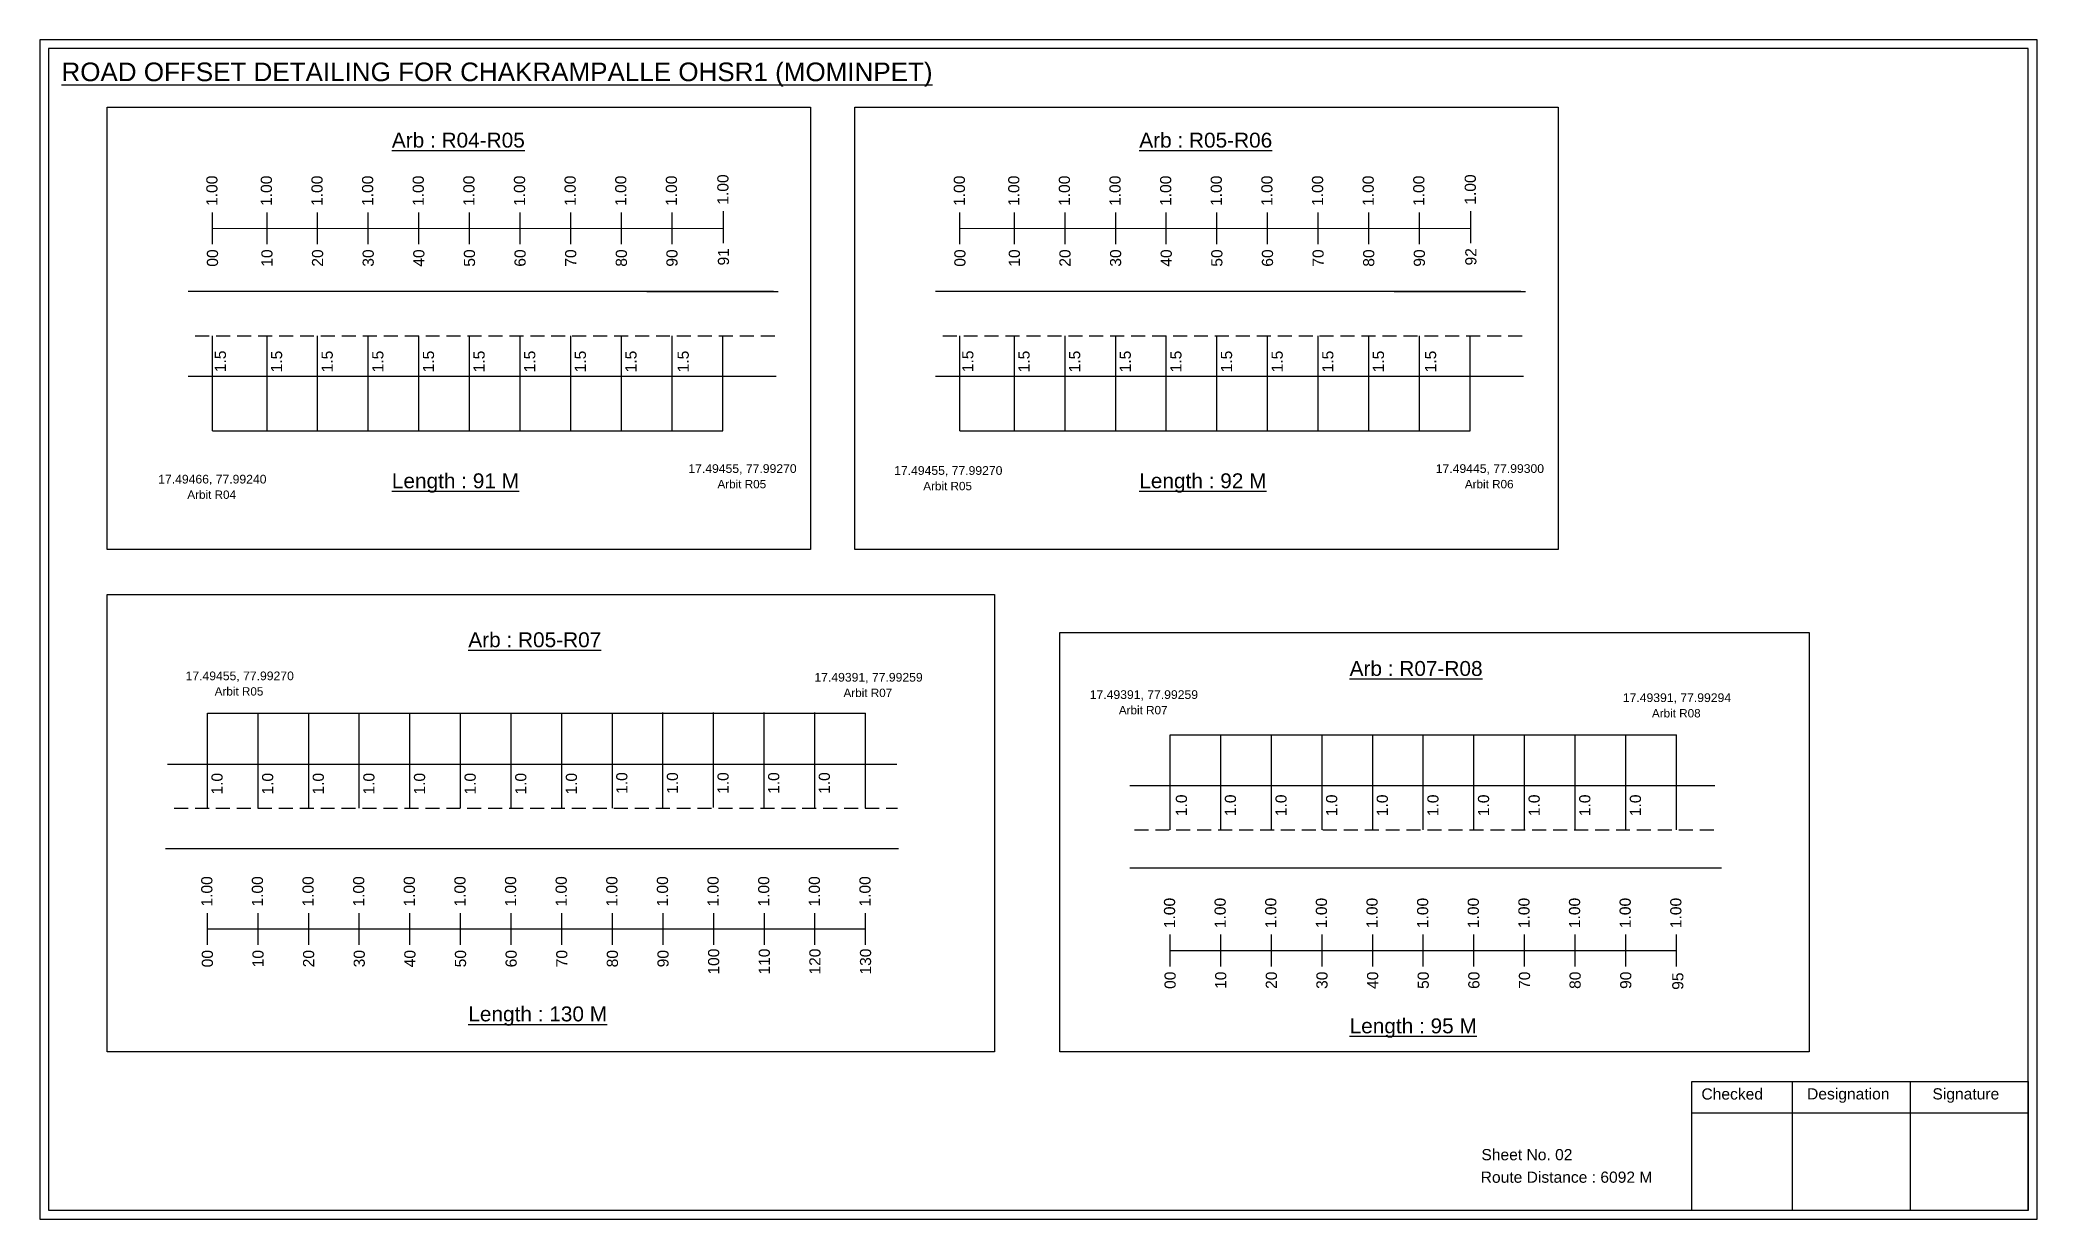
# Model space of a CAD drawing. Header units: inches. Extents: x 664 to 10563, y 382 to 1817.
# Drawn here: x 4513 to 5049, y 1354 to 1670 of the extents above; entities that cross this region are included whole.
import ezdxf

# ---------------------------------------------------------------- set-up
doc = ezdxf.new("R2010")
doc.units = ezdxf.units.IN
doc.header["$MEASUREMENT"] = 0
doc.linetypes.add('DASHED2', pattern=[0.375, 0.25, -0.125])
for name, color, linetype in [('PDF_Geometry', 7, 'Continuous'), ('PDF_Text', 5, 'Continuous'), ('pipe', 5, 'Continuous')]:
    doc.layers.add(name, color=color, linetype=linetype)
doc.styles.add('PDF Arial', font='arial.ttf')
doc.styles.get("Standard").update_dxf_attribs({"font": 'arial.ttf'})

msp = doc.modelspace()

# ---------------------------------------------------------------- texts
at = {"color": 242, "true_color": 0xcd2027}
for s, height, p in [('%%UROAD OFFSET DETAILING FOR CHAKRAMPALLE OHSR1 (MOMINPET)', 5, (4518.79, 1659.25)), ('%%UArb : R04-R05', 4, (4607.54, 1641.41)), ('%%UArb : R05-R06', 4, (4808.32, 1641.41)), ('%%ULength : 91 M', 4, (4607.54, 1549.91)), ('%%ULength : 92 M', 4, (4808.32, 1549.91)), ('%%UArb : R05-R07', 4, (4628.08, 1507.21)), ('%%UArb : R07-R08', 4, (4864.82, 1499.5)), ('%%ULength : 130 M', 4, (4628.08, 1406.71)), ('%%ULength : 95 M', 4, (4864.82, 1403.5))]:
    msp.add_text(s, height=height, dxfattribs=at).set_placement(p)
at = {"color": 217, "true_color": 0x93278f}
for s, p in [('1.00', (4560.7, 1625.73)), ('1.00', (4575.33, 1625.73)), ('1.00', (4588.93, 1625.73)), ('1.00', (4602.53, 1625.73)), ('1.00', (4616.13, 1625.73)), ('1.00', (4629.73, 1625.73)), ('1.00', (4643.33, 1625.73)), ('1.00', (4656.93, 1625.73)), ('1.00', (4670.53, 1625.73)), ('1.00', (4684.13, 1625.73)), ('1.00', (4697.96, 1626.06)), ('1.00', (4761.48, 1625.73)), ('1.00', (4776.1, 1625.73)), ('1.00', (4789.7, 1625.73)), ('1.00', (4803.3, 1625.73)), ('1.00', (4816.9, 1625.73)), ('1.00', (4830.5, 1625.73)), ('1.00', (4844.1, 1625.73)), ('1.00', (4857.7, 1625.73)), ('1.00', (4871.3, 1625.73)), ('1.00', (4884.9, 1625.73)), ('1.00', (4898.73, 1626.06)), ('00', (4560.85, 1609.41)), ('10', (4575.48, 1609.41)), ('20', (4589.08, 1609.41)), ('30', (4602.68, 1609.41)), ('40', (4616.28, 1609.41)), ('50', (4629.88, 1609.41)), ('60', (4643.48, 1609.41)), ('70', (4657.08, 1609.41)), ('80', (4670.68, 1609.41)), ('90', (4684.28, 1609.41)), ('91', (4698.11, 1609.74)), ('00', (4761.63, 1609.41)), ('10', (4776.25, 1609.41)), ('20', (4789.85, 1609.41)), ('30', (4803.45, 1609.41)), ('40', (4817.05, 1609.41)), ('50', (4830.65, 1609.41)), ('60', (4844.25, 1609.41)), ('70', (4857.85, 1609.41)), ('80', (4871.45, 1609.41)), ('90', (4885.05, 1609.41)), ('92', (4898.88, 1609.74)), ('1.00', (4559.33, 1437.54)), ('1.00', (4572.93, 1437.54)), ('1.00', (4586.53, 1437.54)), ('1.00', (4600.13, 1437.54)), ('1.00', (4613.73, 1437.54)), ('1.00', (4627.33, 1437.54)), ('1.00', (4640.93, 1437.54)), ('1.00', (4654.53, 1437.54)), ('1.00', (4668.13, 1437.54)), ('1.00', (4681.73, 1437.54)), ('1.00', (4695.33, 1437.54)), ('1.00', (4708.93, 1437.54)), ('1.00', (4722.53, 1437.54)), ('1.00', (4736.13, 1437.54)), ('1.00', (4817.94, 1431.74)), ('1.00', (4831.54, 1431.74)), ('1.00', (4845.14, 1431.74)), ('1.00', (4858.74, 1431.74)), ('1.00', (4872.34, 1431.74)), ('1.00', (4885.94, 1431.74)), ('1.00', (4899.54, 1431.74)), ('1.00', (4913.14, 1431.74)), ('1.00', (4926.74, 1431.74)), ('1.00', (4940.34, 1431.74)), ('1.00', (4953.94, 1431.74)), ('00', (4559.48, 1421.22)), ('10', (4573.08, 1421.22)), ('20', (4586.68, 1421.22)), ('30', (4600.28, 1421.22)), ('40', (4613.88, 1421.22)), ('50', (4627.48, 1421.22)), ('60', (4641.08, 1421.22)), ('70', (4654.68, 1421.22)), ('80', (4668.28, 1421.22)), ('90', (4681.88, 1421.22)), ('100', (4695.48, 1419.27)), ('110', (4709.08, 1419.27)), ('120', (4722.68, 1419.27)), ('130', (4736.28, 1419.27)), ('00', (4818.09, 1415.42)), ('10', (4831.69, 1415.42)), ('20', (4845.29, 1415.42)), ('30', (4858.89, 1415.42)), ('40', (4872.49, 1415.42)), ('50', (4886.09, 1415.42)), ('60', (4899.69, 1415.42)), ('70', (4913.29, 1415.42)), ('80', (4926.89, 1415.42)), ('90', (4940.49, 1415.42)), ('95', (4954.47, 1415.18))]:
    msp.add_text(s, height=3, rotation=90, dxfattribs=at).set_placement(p)
for s, p in [('1.5', (4562.98, 1581.08)), ('1.5', (4578.07, 1581.03)), ('1.5', (4591.67, 1581.03)), ('1.5', (4605.27, 1581.03)), ('1.5', (4618.87, 1581.03)), ('1.5', (4632.47, 1581.03)), ('1.5', (4646.07, 1581.03)), ('1.5', (4659.67, 1581.03)), ('1.5', (4673.27, 1581.03)), ('1.5', (4687.3, 1581.03)), ('1.5', (4763.75, 1581.08)), ('1.5', (4778.85, 1581.03)), ('1.5', (4792.45, 1581.03)), ('1.5', (4806.05, 1581.03)), ('1.5', (4819.65, 1581.03)), ('1.5', (4833.25, 1581.03)), ('1.5', (4846.85, 1581.03)), ('1.5', (4860.45, 1581.03)), ('1.5', (4874.05, 1581.03)), ('1.5', (4888.07, 1581.03)), ('1.0', (4562.07, 1467.62)), ('1.0', (4575.67, 1467.62)), ('1.0', (4589.27, 1467.62)), ('1.0', (4602.87, 1467.62)), ('1.0', (4616.47, 1467.62)), ('1.0', (4630.07, 1467.62)), ('1.0', (4643.67, 1467.62)), ('1.0', (4657.27, 1467.62)), ('1.0', (4670.81, 1467.8)), ('1.0', (4684.41, 1467.8)), ('1.0', (4698.01, 1467.8)), ('1.0', (4711.61, 1467.8)), ('1.0', (4725.21, 1467.8)), ('1.0', (4821.13, 1461.82)), ('1.0', (4834.29, 1461.82)), ('1.0', (4847.89, 1461.82)), ('1.0', (4861.49, 1461.82)), ('1.0', (4875.09, 1461.82)), ('1.0', (4888.69, 1461.82)), ('1.0', (4902.29, 1461.82)), ('1.0', (4915.89, 1461.82)), ('1.0', (4929.49, 1461.82)), ('1.0', (4943.09, 1461.82))]:
    msp.add_text(s, height=3, rotation=90).set_placement(p)
at = {"color": 5}
for s, height, p in [('17.49455, 77.99270', 2.34, (4687.19, 1554.02)), ('17.49455, 77.99270', 2.34, (4742.47, 1553.5)), ('17.49445, 77.99300', 2.34, (4887.96, 1554.02)), ('17.49466, 77.99240', 2.34, (4544.78, 1551.18)), ('Arbit R05', 2.246, (4695.01, 1549.89)), ('Arbit R05', 2.246, (4750.29, 1549.37)), ('Arbit R06', 2.246, (4895.78, 1549.89)), ('Arbit R04', 2.246, (4552.6, 1547.06)), ('17.49455, 77.99270', 2.34, (4552.13, 1498.34)), ('17.49391, 77.99259', 2.34, (4721.05, 1497.96)), ('Arbit R05', 2.246, (4559.95, 1494.22)), ('Arbit R07', 2.246, (4728.87, 1493.83)), ('17.49391, 77.99259', 2.34, (4795.01, 1493.31)), ('Arbit R07', 2.246, (4802.83, 1489.19)), ('17.49391, 77.99294', 2.34, (4938.21, 1492.48)), ('Arbit R08', 2.246, (4946.03, 1488.35))]:
    msp.add_text(s, height=height, dxfattribs=at).set_placement(p)
for s, p in [('Sheet No. 02', (4900.22, 1369.41)), ('Route Distance : 6092 M', (4900.03, 1363.36))]:
    msp.add_text(s, height=3).set_placement(p)
at = {"layer": 'PDF_Text', "color": 7, "attachment_point": 7, "style": 'PDF Arial'}
for s, insert, char_height in [('Checked', (4959.32, 1385.66), 3.001), ('Designation', (4987.7, 1384.83), 3.0006), ('Signature', (5021.38, 1384.83), 3.001)]:
    msp.add_mtext(s, dxfattribs=dict(at, insert=insert, char_height=char_height))

# ---------------------------------------------------------------- linework, layer by layer
at = {"color": 217, "true_color": 0x93278f}
for p, q in [((4559.38, 1615.44), (4559.38, 1623.99)), ((4574.01, 1615.44), (4574.01, 1623.99)), ((4587.61, 1615.44), (4587.61, 1623.99)), ((4601.21, 1615.44), (4601.21, 1623.99)), ((4614.81, 1615.44), (4614.81, 1623.99)), ((4628.41, 1615.44), (4628.41, 1623.99)), ((4642.01, 1615.44), (4642.01, 1623.99)), ((4655.61, 1615.44), (4655.61, 1623.99)), ((4669.21, 1615.44), (4669.21, 1623.99)), ((4682.81, 1615.44), (4682.81, 1623.99)), ((4696.63, 1615.77), (4696.63, 1624.32)), ((4760.15, 1615.44), (4760.15, 1623.99)), ((4774.78, 1615.44), (4774.78, 1623.99)), ((4788.38, 1615.44), (4788.38, 1623.99)), ((4801.98, 1615.44), (4801.98, 1623.99)), ((4815.58, 1615.44), (4815.58, 1623.99)), ((4829.18, 1615.44), (4829.18, 1623.99)), ((4842.78, 1615.44), (4842.78, 1623.99)), ((4856.38, 1615.44), (4856.38, 1623.99)), ((4869.98, 1615.44), (4869.98, 1623.99)), ((4883.58, 1615.44), (4883.58, 1623.99)), ((4897.4, 1615.77), (4897.4, 1624.32)), ((4559.38, 1619.72), (4696.63, 1619.79)), ((4760.15, 1619.72), (4897.4, 1619.79)), ((4558, 1427.25), (4558, 1435.8)), ((4571.6, 1427.25), (4571.6, 1435.8)), ((4585.2, 1427.25), (4585.2, 1435.8)), ((4598.8, 1427.25), (4598.8, 1435.8)), ((4612.4, 1427.25), (4612.4, 1435.8)), ((4626, 1427.25), (4626, 1435.8)), ((4639.6, 1427.25), (4639.6, 1435.8)), ((4653.2, 1427.25), (4653.2, 1435.8)), ((4666.8, 1427.25), (4666.8, 1435.8)), ((4680.4, 1427.25), (4680.4, 1435.8)), ((4694, 1427.25), (4694, 1435.8)), ((4707.6, 1427.25), (4707.6, 1435.8)), ((4721.2, 1427.25), (4721.2, 1435.8)), ((4734.8, 1427.25), (4734.8, 1435.8)), ((4558, 1431.52), (4734.8, 1431.58)), ((4816.62, 1421.45), (4816.62, 1430.01)), ((4830.22, 1421.45), (4830.22, 1430.01)), ((4843.82, 1421.45), (4843.82, 1430.01)), ((4857.42, 1421.45), (4857.42, 1430.01)), ((4871.02, 1421.45), (4871.02, 1430.01)), ((4884.62, 1421.45), (4884.62, 1430.01)), ((4898.22, 1421.45), (4898.22, 1430.01)), ((4911.82, 1421.45), (4911.82, 1430.01)), ((4925.42, 1421.45), (4925.42, 1430.01)), ((4939.02, 1421.45), (4939.02, 1430.01)), ((4952.62, 1421.45), (4952.62, 1430.01)), ((4816.62, 1425.72), (4952.62, 1425.75))]:
    msp.add_line(p, q, dxfattribs=at)
for p, q in [((4710.07, 1602.71), (4552.82, 1602.71)), ((4676.06, 1602.71), (4711.31, 1602.71)), ((4910.84, 1602.71), (4753.59, 1602.71)), ((4876.83, 1602.71), (4912.08, 1602.71)), ((4559.38, 1565.29), (4559.38, 1590.83)), ((4574.01, 1565.29), (4574.01, 1590.83)), ((4587.61, 1565.29), (4587.61, 1590.83)), ((4601.21, 1565.29), (4601.21, 1590.83)), ((4614.81, 1565.29), (4614.81, 1590.83)), ((4628.41, 1565.29), (4628.41, 1590.83)), ((4642.01, 1565.29), (4642.01, 1590.83)), ((4655.61, 1565.29), (4655.61, 1590.83)), ((4669.21, 1565.29), (4669.21, 1590.83)), ((4682.81, 1565.29), (4682.81, 1590.83)), ((4696.41, 1565.29), (4696.41, 1590.83)), ((4760.15, 1565.29), (4760.15, 1590.83)), ((4774.78, 1565.29), (4774.78, 1590.83)), ((4788.38, 1565.29), (4788.38, 1590.83)), ((4801.98, 1565.29), (4801.98, 1590.83)), ((4815.58, 1565.29), (4815.58, 1590.83)), ((4829.18, 1565.29), (4829.18, 1590.83)), ((4842.78, 1565.29), (4842.78, 1590.83)), ((4856.38, 1565.29), (4856.38, 1590.83)), ((4869.98, 1565.29), (4869.98, 1590.83)), ((4883.58, 1565.29), (4883.58, 1590.83)), ((4897.18, 1565.29), (4897.18, 1590.83)), ((4552.82, 1580.03), (4584.94, 1580.03)), ((4584.94, 1580.03), (4710.76, 1580.03)), ((4753.59, 1580.03), (4785.71, 1580.03)), ((4785.71, 1580.03), (4911.53, 1580.03)), ((4558, 1463.95), (4558, 1489.48)), ((4571.6, 1463.95), (4571.6, 1489.48)), ((4585.2, 1463.95), (4585.2, 1489.48)), ((4598.8, 1463.95), (4598.8, 1489.48)), ((4612.4, 1463.95), (4612.4, 1489.48)), ((4626, 1463.95), (4626, 1489.48)), ((4639.6, 1463.95), (4639.6, 1489.48)), ((4653.2, 1463.95), (4653.2, 1489.48)), ((4666.8, 1463.95), (4666.8, 1489.48)), ((4680.34, 1464.13), (4680.34, 1489.66)), ((4693.94, 1464.13), (4693.94, 1489.66)), ((4707.54, 1464.13), (4707.54, 1489.66)), ((4721.14, 1464.13), (4721.14, 1489.66)), ((4734.8, 1463.95), (4734.8, 1489.48)), ((4816.62, 1458.15), (4816.62, 1483.68)), ((4830.22, 1458.15), (4830.22, 1483.68)), ((4843.82, 1458.15), (4843.82, 1483.68)), ((4857.42, 1458.15), (4857.42, 1483.68)), ((4871.02, 1458.15), (4871.02, 1483.68)), ((4884.62, 1458.15), (4884.62, 1483.68)), ((4898.22, 1458.15), (4898.22, 1483.68)), ((4911.82, 1458.15), (4911.82, 1483.68)), ((4925.42, 1458.15), (4925.42, 1483.68)), ((4939.02, 1458.15), (4939.02, 1483.68)), ((4952.62, 1458.15), (4952.62, 1483.68)), ((4547.3, 1475.83), (4743.18, 1475.83)), ((4805.74, 1470.03), (4962.9, 1470.03)), ((4546.76, 1453.14), (4743.6, 1453.18)), ((4964.72, 1447.85), (4805.74, 1447.85))]:
    msp.add_line(p, q)
at = {"linetype": 'DASHED2', "ltscale": 15}
for p, q in [((4554.75, 1590.83), (4711.05, 1590.83)), ((4755.52, 1590.83), (4911.83, 1590.83)), ((4549.05, 1463.95), (4743.33, 1463.95)), ((4807.01, 1458.15), (4962.9, 1458.15))]:
    msp.add_line(p, q, dxfattribs=at)
at = {"color": 5}
for p, q in [((4559.38, 1565.29), (4696.41, 1565.29)), ((4760.15, 1565.29), (4897.18, 1565.29)), ((4558, 1489.48), (4734.8, 1489.48)), ((4816.62, 1483.68), (4952.62, 1483.68))]:
    msp.add_line(p, q, dxfattribs=at)
for points in [[(4531.1, 1652.24), (4720.03, 1652.24), (4720.03, 1533.42), (4531.1, 1533.42)], [(4731.87, 1652.24), (4920.8, 1652.24), (4920.8, 1533.42), (4731.87, 1533.42)], [(4787.02, 1511.17), (4988.26, 1511.17), (4988.26, 1398.49), (4787.02, 1398.49)]]:
    msp.add_lwpolyline(points, close=True)
at = {"layer": 'PDF_Geometry'}
for points in [[(4513.01, 1670.32), (4513.01, 1353.61), (5049.48, 1353.61), (5049.48, 1670.32)], [(4515.33, 1668), (4515.33, 1356.03), (5047.06, 1356.03), (5047.06, 1668)]]:
    msp.add_lwpolyline(points, close=True, dxfattribs=at)
at = {"layer": 'PDF_Geometry', "color": 242, "true_color": 0xcc1f26}
msp.add_lwpolyline([(5047.06, 1355.94), (4956.72, 1355.94), (4956.72, 1390.55), (5047.06, 1390.55)], close=True, dxfattribs=at)
for points in [[(4983.7, 1390.55), (4983.7, 1355.94)], [(5015.43, 1390.55), (5015.43, 1355.94)], [(4956.72, 1382.17), (5047.06, 1382.17)]]:
    msp.add_lwpolyline(points, dxfattribs=at)
at = {"layer": 'pipe', "color": 0}
msp.add_lwpolyline([(4531.1, 1521.34), (4769.42, 1521.34), (4769.42, 1398.49), (4531.1, 1398.49)], close=True, dxfattribs=at)

msp.set_redraw_order([(e.dxf.handle, doc.entitydb.next_handle()) for e in msp.query("TEXT MTEXT ATTDEF DIMENSION ARC_DIMENSION")])  # texts and dimensions are drawn at this point

doc.saveas('drawing.dxf')
